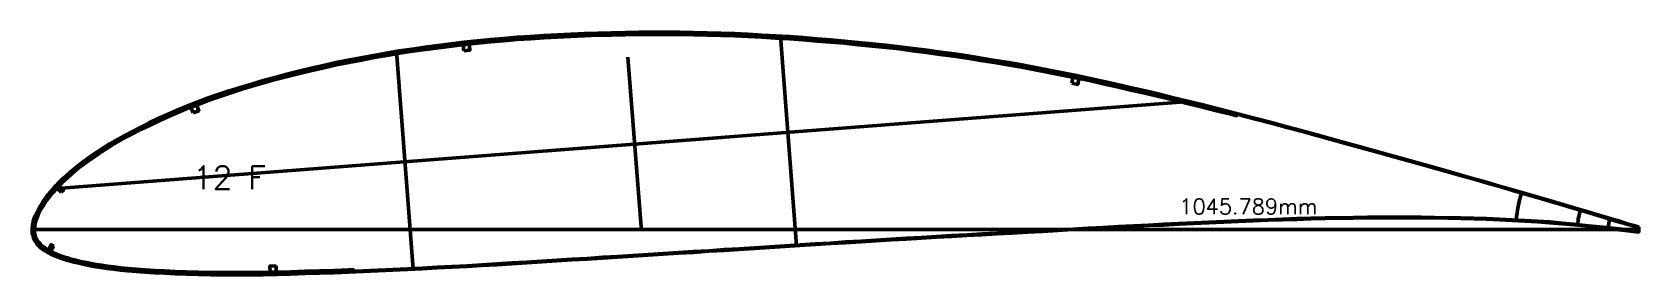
# Model space of a CAD drawing. Header units: metres. Extents: x -405 to 675, y -15418 to 133.
# Drawn here: x -392 to 654, y -2229 to -2071 of the extents above; entities that cross this region are included whole.
import ezdxf
from ezdxf.enums import TextEntityAlignment as Align

# ---------------------------------------------------------------- set-up
doc = ezdxf.new("R2010")
doc.units = ezdxf.units.M
for name, color, linetype, lineweight in [('FoilLayer', 7, 'Continuous', 50), ('RefFoilLayer', 7, 'Continuous', 50), ('StringerLayer', 7, 'Continuous', 50), ('SubLayer', 7, 'Continuous', 50), ('TextLayer', 7, 'Continuous', 50)]:
    doc.layers.add(name, color=color, linetype=linetype, lineweight=lineweight)
doc.styles.add('MSゴシック', font='romans')

msp = doc.modelspace()

# ---------------------------------------------------------------- texts
at = {"layer": 'TextLayer', "style": 'MSゴシック'}
msp.add_text('12 F', height=15, dxfattribs=at).set_placement((-287.6, -2173.6))
msp.add_text('1045.789mm', height=10, dxfattribs=at).set_placement((444.5, -2192.9), align=Align.BOTTOM_RIGHT)

# ---------------------------------------------------------------- linework, layer by layer
at = {"layer": 'FoilLayer'}
msp.add_lwpolyline([(653.5, -2198.9), (650.3, -2197.8), (645.1, -2196.3), (639.6, -2194.6), (633.5, -2192.7), (626.9, -2190.8), (619.8, -2188.7), (612.2, -2186.4), (604.3, -2184.1), (596.2, -2181.7), (588, -2179.3), (579.7, -2176.9), (571.4, -2174.5), (562.9, -2172), (554.3, -2169.5), (545.5, -2167), (536.6, -2164.5), (527.5, -2162), (518.3, -2159.4), (509, -2156.8), (499.6, -2154.1), (490.2, -2151.5), (480.8, -2148.9), (471.3, -2146.2), (461.9, -2143.6), (452.5, -2141), (443.1, -2138.5), (433.8, -2135.9), (424.5, -2133.4), (415.2, -2130.9), (405.9, -2128.5), (396.6, -2126.1), (392.1, -2124.9), (391.8, -2125.9), (387.1, -2124.7), (377.9, -2122.4), (368.8, -2120.1), (359.6, -2117.8), (350.4, -2115.6), (341.2, -2113.4), (332.1, -2111.2), (323, -2109.1), (314, -2107), (305, -2105), (296.1, -2103), (287.2, -2101.2), (278.3, -2099.4), (269.5, -2097.6), (260.7, -2095.9), (251.9, -2094.3), (243, -2092.7), (234.2, -2091.2), (225.4, -2089.8), (216.6, -2088.4), (207.7, -2087.1), (198.9, -2085.9), (190, -2084.7), (181.1, -2083.5), (172.3, -2082.4), (163.4, -2081.4), (154.4, -2080.5), (145.5, -2079.6), (136.5, -2078.7), (127.5, -2077.9), (118.6, -2077.2), (109.6, -2076.5), (100.7, -2075.8), (91.7, -2075.3), (82.8, -2074.8), (73.9, -2074.3), (65, -2073.9), (56.1, -2073.6), (47.2, -2073.3), (38.3, -2073.1), (29.4, -2073), (20.5, -2072.9), (11.7, -2072.9), (2.8, -2073), (-6.1, -2073.1), (-14.9, -2073.3), (-23.8, -2073.5), (-32.6, -2073.8), (-41.5, -2074.2), (-50.3, -2074.6), (-59, -2075.1), (-67.8, -2075.7), (-76.5, -2076.3), (-85.2, -2077), (-93.7, -2077.8), (-102.3, -2078.6), (-110.8, -2079.5), (-119.3, -2080.5), (-127.7, -2081.6), (-136.2, -2082.7), (-144.6, -2083.9), (-153, -2085.2), (-161.3, -2086.6), (-169.6, -2088), (-177.9, -2089.6), (-186.1, -2091.1), (-194.2, -2092.8), (-202.2, -2094.6), (-210.2, -2096.4), (-218.1, -2098.3), (-226, -2100.3), (-233.7, -2102.3), (-241.4, -2104.4), (-248.9, -2106.6), (-256.3, -2108.8), (-263.5, -2111.1), (-270.6, -2113.5), (-277.5, -2115.9), (-284.2, -2118.5), (-290.8, -2121), (-297.3, -2123.7), (-303.5, -2126.4), (-309.5, -2129.1), (-315.3, -2131.9), (-320.9, -2134.6), (-326.3, -2137.3), (-331.3, -2140), (-336, -2142.7), (-340.5, -2145.3), (-344.6, -2147.9), (-348.5, -2150.4), (-352.1, -2152.8), (-355.5, -2155.2), (-358.6, -2157.4), (-361.5, -2159.6), (-364.1, -2161.7), (-366.5, -2163.8), (-368.8, -2165.8), (-370.8, -2167.7), (-372.8, -2169.5), (-374.5, -2171.3), (-376.2, -2173), (-377.7, -2174.7), (-379.1, -2176.3), (-380.4, -2177.9), (-381.6, -2179.4), (-382.7, -2180.9), (-383.7, -2182.4), (-384.6, -2183.8), (-385.5, -2185.1), (-386.2, -2186.5), (-387, -2187.8), (-387.6, -2189), (-388.2, -2190.2), (-388.7, -2191.4), (-389.2, -2192.6), (-389.6, -2193.7), (-389.9, -2194.8), (-390.2, -2195.9), (-390.4, -2197), (-390.5, -2198), (-390.6, -2199.1), (-390.7, -2200.1), (-390.7, -2201), (-390.6, -2201.9), (-390.4, -2202.9), (-390.2, -2203.8), (-389.9, -2204.8), (-389.5, -2205.7), (-389, -2206.6), (-388.4, -2207.5), (-387.8, -2208.4), (-387, -2209.3), (-386.2, -2210.1), (-385.2, -2210.9), (-384.2, -2211.7), (-383.1, -2212.5), (-382, -2213.2), (-380.7, -2213.9), (-379.4, -2214.6), (-377.9, -2215.3), (-376.4, -2215.9), (-374.7, -2216.6), (-373, -2217.2), (-371.1, -2217.8), (-369.1, -2218.4), (-367, -2219.1), (-364.7, -2219.7), (-362.3, -2220.3), (-359.7, -2220.9), (-356.9, -2221.4), (-353.8, -2222), (-350.6, -2222.6), (-347, -2223.2), (-343.2, -2223.8), (-339.1, -2224.3), (-334.6, -2224.8), (-329.7, -2225.3), (-324.4, -2225.7), (-318.7, -2226.2), (-312.6, -2226.6), (-306, -2226.9), (-299, -2227.2), (-291.6, -2227.5), (-283.9, -2227.6), (-275.8, -2227.8), (-267.5, -2227.9), (-259.1, -2227.9), (-250.5, -2227.9), (-241.8, -2227.8), (-232.9, -2227.6), (-223.8, -2227.4), (-214.6, -2227.1), (-205.2, -2226.8), (-195.8, -2226.5), (-186.3, -2226.1), (-183.1, -2226), (-183, -2227), (-176.7, -2226.8), (-167.1, -2226.4), (-157.5, -2225.9), (-147.9, -2225.5), (-138.2, -2225), (-128.6, -2224.5), (-118.9, -2224), (-109.2, -2223.5), (-99.5, -2222.9), (-89.8, -2222.3), (-80, -2221.7), (-70.3, -2221.1), (-60.4, -2220.5), (-50.6, -2219.9), (-40.8, -2219.3), (-30.9, -2218.7), (-21, -2218), (-11.1, -2217.4), (-1.2, -2216.8), (8.7, -2216.2), (18.6, -2215.6), (28.5, -2214.9), (38.4, -2214.3), (48.3, -2213.7), (58.2, -2213), (68.1, -2212.4), (78, -2211.8), (87.9, -2211.2), (97.8, -2210.6), (107.7, -2209.9), (117.5, -2209.3), (127.4, -2208.7), (137.3, -2208), (147.2, -2207.4), (157, -2206.8), (166.9, -2206.2), (176.7, -2205.6), (186.6, -2205), (196.4, -2204.5), (206.3, -2203.9), (216.1, -2203.4), (226, -2202.8), (235.9, -2202.3), (245.8, -2201.7), (255.6, -2201.2), (265.5, -2200.7), (275.4, -2200.1), (285.3, -2199.6), (295.2, -2199.1), (305, -2198.5), (314.9, -2198), (324.7, -2197.5), (334.5, -2197), (344.3, -2196.5), (354.1, -2196), (363.9, -2195.6), (373.7, -2195.1), (383.4, -2194.6), (393, -2194.2), (402.6, -2193.8), (412.1, -2193.5), (421.6, -2193.1), (430.9, -2192.8), (440.2, -2192.6), (449.5, -2192.4), (458.8, -2192.2), (467.9, -2192), (476.9, -2191.9), (485.8, -2191.8), (494.6, -2191.8), (503.4, -2191.9), (512.1, -2191.9), (520.7, -2192), (529.2, -2192.2), (537.8, -2192.4), (546.2, -2192.5), (554.6, -2192.7), (562.9, -2193.1), (571.2, -2193.5), (579.5, -2194), (587.6, -2194.4), (595.6, -2195), (603.5, -2195.7), (611.2, -2196.4), (618.7, -2197.2), (625.8, -2197.9), (632.6, -2198.6), (638.9, -2199.3), (644.8, -2200), (650.2, -2200.7), (653.6, -2201.1)], close=True, dxfattribs=at)
at = {"layer": 'RefFoilLayer'}
msp.add_lwpolyline([(653.6, -2198.4), (650.4, -2197.4), (645.3, -2195.9), (639.7, -2194.1), (633.6, -2192.3), (627, -2190.3), (619.9, -2188.2), (612.3, -2186), (604.4, -2183.6), (596.3, -2181.2), (588.1, -2178.8), (579.9, -2176.5), (571.5, -2174), (563, -2171.6), (554.4, -2169.1), (545.6, -2166.6), (536.7, -2164.1), (527.7, -2161.5), (518.4, -2158.9), (509.1, -2156.3), (499.7, -2153.7), (490.3, -2151.1), (480.9, -2148.4), (471.5, -2145.8), (462.1, -2143.2), (452.6, -2140.6), (443.3, -2138), (433.9, -2135.5), (424.6, -2133), (415.3, -2130.5), (406, -2128.1), (396.8, -2125.6), (387.5, -2123.3), (378.3, -2120.9), (369.1, -2118.6), (359.9, -2116.3), (350.7, -2114.1), (341.6, -2111.9), (332.4, -2109.7), (323.3, -2107.6), (314.3, -2105.5), (305.3, -2103.5), (296.4, -2101.6), (287.5, -2099.7), (278.6, -2097.9), (269.8, -2096.1), (260.9, -2094.4), (252.1, -2092.8), (243.3, -2091.3), (234.5, -2089.8), (225.6, -2088.3), (216.8, -2086.9), (208, -2085.6), (199.1, -2084.4), (190.2, -2083.2), (181.3, -2082), (172.4, -2081), (163.5, -2079.9), (154.6, -2079), (145.6, -2078.1), (136.6, -2077.2), (127.7, -2076.4), (118.7, -2075.7), (109.7, -2075), (100.8, -2074.3), (91.8, -2073.8), (82.9, -2073.3), (73.9, -2072.8), (65, -2072.4), (56.1, -2072.1), (47.2, -2071.8), (38.3, -2071.6), (29.4, -2071.5), (20.5, -2071.4), (11.6, -2071.4), (2.8, -2071.5), (-6.1, -2071.6), (-15, -2071.8), (-23.9, -2072), (-32.7, -2072.3), (-41.5, -2072.7), (-50.3, -2073.1), (-59.1, -2073.6), (-67.9, -2074.2), (-76.6, -2074.8), (-85.3, -2075.5), (-93.9, -2076.3), (-102.4, -2077.1), (-111, -2078), (-119.5, -2079), (-127.9, -2080.1), (-136.4, -2081.2), (-144.8, -2082.5), (-153.2, -2083.7), (-161.6, -2085.1), (-169.9, -2086.6), (-178.2, -2088.1), (-186.4, -2089.7), (-194.5, -2091.3), (-202.6, -2093.1), (-210.6, -2094.9), (-218.5, -2096.8), (-226.3, -2098.8), (-234.1, -2100.9), (-241.8, -2103), (-249.4, -2105.2), (-256.8, -2107.4), (-264, -2109.7), (-271.1, -2112.1), (-278, -2114.5), (-284.8, -2117.1), (-291.4, -2119.7), (-297.8, -2122.3), (-304.1, -2125), (-310.2, -2127.7), (-316, -2130.5), (-321.6, -2133.3), (-327, -2136), (-332, -2138.7), (-336.8, -2141.4), (-341.3, -2144), (-345.5, -2146.6), (-349.4, -2149.1), (-353, -2151.6), (-356.4, -2153.9), (-359.5, -2156.2), (-362.4, -2158.4), (-365.1, -2160.6), (-367.5, -2162.6), (-369.8, -2164.7), (-371.9, -2166.6), (-373.8, -2168.5), (-375.6, -2170.3), (-377.3, -2172), (-378.8, -2173.7), (-380.3, -2175.4), (-381.6, -2177), (-382.8, -2178.5), (-383.9, -2180.1), (-384.9, -2181.5), (-385.9, -2183), (-386.7, -2184.4), (-387.5, -2185.7), (-388.3, -2187.1), (-389, -2188.4), (-389.6, -2189.6), (-390.1, -2190.9), (-390.6, -2192.1), (-391, -2193.3), (-391.4, -2194.5), (-391.6, -2195.6), (-391.9, -2196.8), (-392, -2197.9), (-392.1, -2199), (-392.2, -2200.1), (-392.2, -2201.1), (-392.1, -2202.2), (-391.9, -2203.3), (-391.6, -2204.3), (-391.3, -2205.4), (-390.8, -2206.4), (-390.3, -2207.4), (-389.6, -2208.4), (-388.9, -2209.4), (-388.1, -2210.3), (-387.2, -2211.2), (-386.2, -2212.1), (-385.1, -2212.9), (-383.9, -2213.8), (-382.7, -2214.5), (-381.4, -2215.3), (-380, -2216), (-378.5, -2216.7), (-376.9, -2217.3), (-375.2, -2218), (-373.4, -2218.6), (-371.5, -2219.2), (-369.5, -2219.9), (-367.4, -2220.5), (-365.1, -2221.1), (-362.6, -2221.7), (-360, -2222.3), (-357.1, -2222.9), (-354.1, -2223.5), (-350.8, -2224.1), (-347.3, -2224.7), (-343.4, -2225.3), (-339.3, -2225.8), (-334.7, -2226.3), (-329.9, -2226.8), (-324.5, -2227.2), (-318.8, -2227.7), (-312.6, -2228.1), (-306.1, -2228.4), (-299.1, -2228.7), (-291.7, -2229), (-283.9, -2229.1), (-275.8, -2229.3), (-267.6, -2229.4), (-259.1, -2229.4), (-250.5, -2229.4), (-241.8, -2229.3), (-232.8, -2229.1), (-223.7, -2228.9), (-214.5, -2228.6), (-205.2, -2228.3), (-195.7, -2228), (-186.2, -2227.6), (-176.6, -2227.2), (-167, -2226.8), (-157.5, -2226.4), (-147.9, -2225.9), (-138.2, -2225.5), (-128.5, -2224.9), (-118.8, -2224.4), (-109.1, -2223.9), (-99.5, -2223.4), (-89.8, -2222.8), (-80, -2222.2), (-70.2, -2221.6), (-60.4, -2221), (-50.6, -2220.3), (-40.7, -2219.7), (-30.9, -2219.1), (-21, -2218.5), (-11.1, -2217.9), (-1.2, -2217.2), (8.7, -2216.6), (18.6, -2216), (28.5, -2215.4), (38.4, -2214.8), (48.3, -2214.1), (58.2, -2213.5), (68.1, -2212.9), (78, -2212.2), (87.9, -2211.6), (97.8, -2211), (107.7, -2210.4), (117.6, -2209.7), (127.5, -2209.1), (137.3, -2208.5), (147.2, -2207.9), (157.1, -2207.3), (166.9, -2206.7), (176.8, -2206.1), (186.6, -2205.5), (196.4, -2204.9), (206.3, -2204.4), (216.1, -2203.8), (226, -2203.3), (235.9, -2202.7), (245.8, -2202.2), (255.7, -2201.6), (265.5, -2201.1), (275.4, -2200.6), (285.3, -2200), (295.2, -2199.5), (305, -2199), (314.9, -2198.5), (324.7, -2197.9), (334.5, -2197.4), (344.3, -2197), (354.1, -2196.5), (363.9, -2196), (373.7, -2195.5), (383.4, -2195.1), (393, -2194.7), (402.6, -2194.3), (412.1, -2193.9), (421.6, -2193.6), (430.9, -2193.3), (440.2, -2193), (449.5, -2192.8), (458.8, -2192.6), (467.9, -2192.5), (476.9, -2192.3), (485.8, -2192.2), (494.6, -2192.3), (503.4, -2192.3), (512.1, -2192.4), (520.7, -2192.4), (529.2, -2192.6), (537.8, -2192.8), (546.2, -2193), (554.5, -2193.2), (562.8, -2193.6), (571.2, -2194), (579.5, -2194.4), (587.6, -2194.9), (595.5, -2195.5), (603.4, -2196.2), (611.2, -2196.9), (618.7, -2197.6), (625.8, -2198.3), (632.6, -2199.1), (638.9, -2199.8), (644.8, -2200.5), (650.2, -2201.1), (653.5, -2201.6)], close=True, dxfattribs=at)
at = {"layer": 'StringerLayer'}
for points in [[(-111.2, -2083.6), (-107.2, -2083.1), (-107.7, -2079.2), (-111.6, -2079.6), (-111.2, -2083.6)], [(284.5, -2104.7), (288.4, -2105.5), (289.2, -2101.6), (285.3, -2100.8), (284.5, -2104.7)], [(-287.4, -2124), (-283.7, -2122.6), (-285.2, -2118.8), (-288.9, -2120.3), (-287.4, -2124)], [(-373.2, -2175.7), (-371.8, -2174.2), (-374.7, -2171.5), (-376.1, -2172.9), (-373.2, -2175.7)], [(-378.1, -2210.8), (-379.9, -2209.8), (-381.8, -2213.3), (-380.1, -2214.3), (-378.1, -2210.8)], [(-233.4, -2223.6), (-237.4, -2223.7), (-237.3, -2227.7), (-233.3, -2227.6), (-233.4, -2223.6)]]:
    msp.add_lwpolyline(points, dxfattribs=at)
at = {"layer": 'SubLayer'}
for p, q in [((94.9, -2074), (105.4, -2210.5)), ((-155.1, -2084.1), (-144.2, -2225.8)), ((-4.4, -2087.8), (4.4, -2200.9)), ((360.9, -2116.6), (-378.6, -2173.5)), ((-56.7, -2148.7), (56.7, -2140)), ((-392.2, -2200), (653.6, -2200))]:
    msp.add_line(p, q, dxfattribs=at)
for radius, start, end in [(80, 162.6904, 175.4577), (40, 161.6878, 175.2379), (20, 159.9017, 176.4316)]:
    msp.add_arc((653.6, -2200), radius, start, end, dxfattribs=at)

msp.set_redraw_order([(e.dxf.handle, doc.entitydb.next_handle()) for e in msp.query("TEXT MTEXT ATTDEF DIMENSION ARC_DIMENSION")])  # texts and dimensions are drawn at this point

doc.saveas('drawing.dxf')
